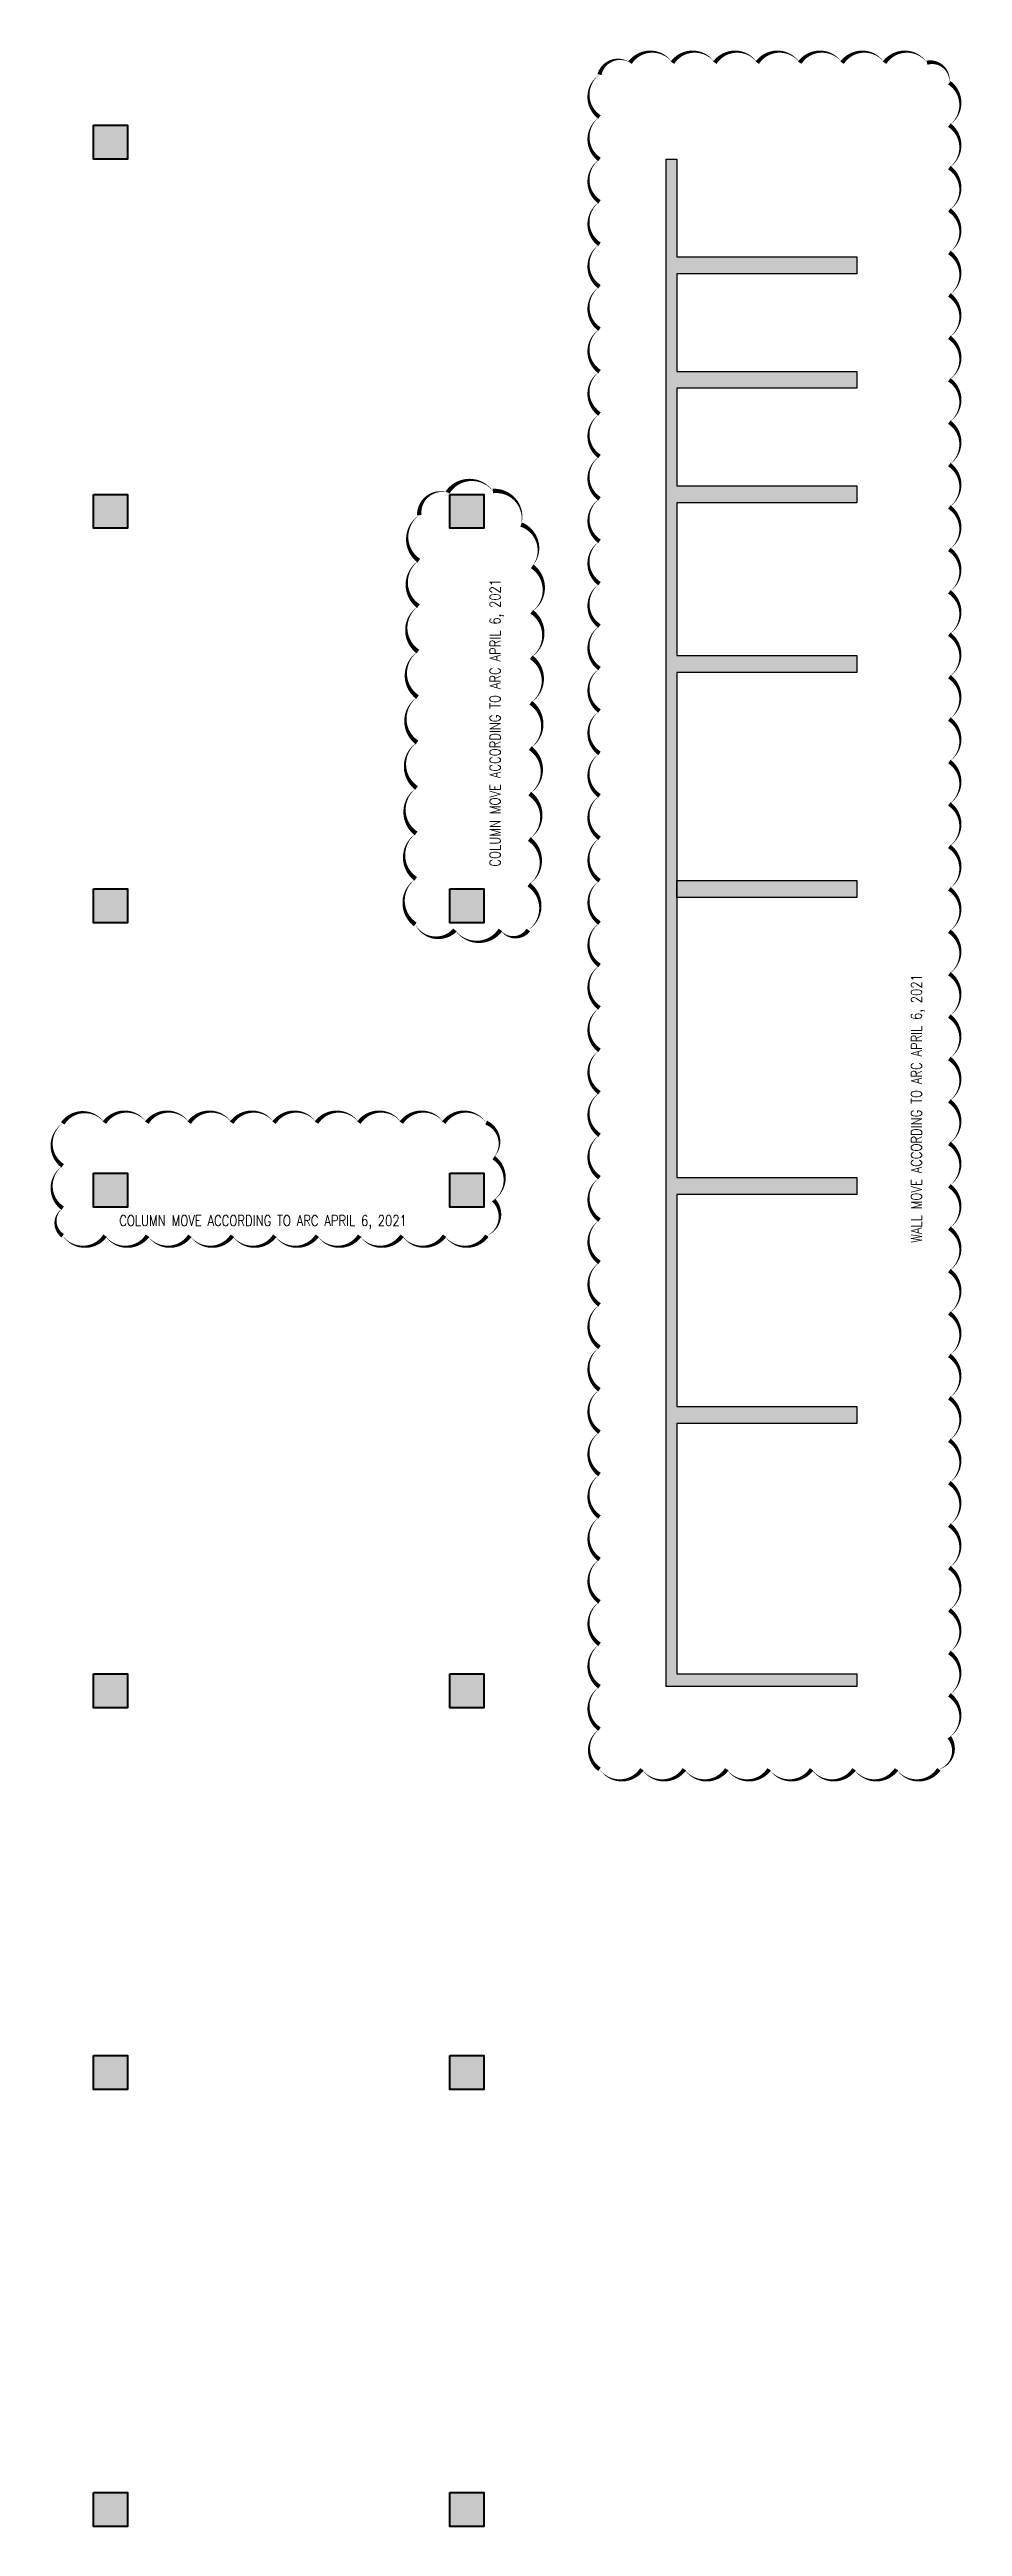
# Model space of a CAD drawing. Header units: millimetres. Extents: x -1592 to 219487, y -1099 to 92369.
# Drawn here: x 197966 to 219487, y 8500 to 66885 of the extents above; entities that cross this region are included whole.
import ezdxf

# ---------------------------------------------------------------- set-up
doc = ezdxf.new("R2010")
doc.units = ezdxf.units.MM
doc.layers.get('Defpoints').update_dxf_attribs({"color": 151, "lineweight": 9})
for name, color, linetype, lineweight in [('NDC_S-COLUMN', 4, 'Continuous', 40), ('NDC_S_HATCH COLUMN AND WALL', 251, 'Continuous', 13), ('POD_Core wall_5(B3-B1)$0$NDC_S_HATCH COLUMN AND WALL', 251, 'Continuous', 13), ('POD_Core wall_5(B3-B1)$0$NDC_S_WALL', 6, 'Continuous', 25)]:
    doc.layers.add(name, color=color, linetype=linetype, lineweight=lineweight)
doc.layers.add('NDC_S-REVC 210406', color=240, linetype='Continuous', lineweight=50, plot=False)
doc.styles.add('Ramp wall 4(B3-B1)$0$NDC_BAR 2', font='romans.shx', dxfattribs={"width": 0.8})

msp = doc.modelspace()

# ---------------------------------------------------------------- texts
at = {"layer": 'NDC_S-REVC 210406', "style": 'Ramp wall 4(B3-B1)$0$NDC_BAR 2', "width": 0.8}
for s, p in [('COLUMN MOVE ACCORDING TO ARC APRIL 6, 2021', (208594, 47627)), ('WALL MOVE ACCORDING TO ARC APRIL 6, 2021', (218526, 38758))]:
    msp.add_text(s, height=250, rotation=90, dxfattribs=at).set_placement(p)
msp.add_text('COLUMN MOVE ACCORDING TO ARC APRIL 6, 2021', height=250, dxfattribs=at).set_placement((199609, 39156))

# ---------------------------------------------------------------- blocks, each defined once
blk = doc.blocks.new('cot')
at = {"layer": 'NDC_S_HATCH COLUMN AND WALL', "ltscale": 0.005}
h = blk.add_hatch(color=256, dxfattribs=at)
h.dxf.hatch_style = 1
h.paths.add_polyline_path([(-0.5, 0.5), (0.5, 0.5), (0.5, -0.5), (-0.5, -0.5)])
at = {"layer": 'NDC_S-COLUMN', "ltscale": 0.005}
blk.add_lwpolyline([(-0.5, 0.5), (0.5, 0.5), (0.5, -0.5), (-0.5, -0.5)], close=True, dxfattribs=at)

# ---------------------------------------------------------------- hatches: boundary and pattern name
at = {"layer": 'POD_Core wall_5(B3-B1)$0$NDC_S_HATCH COLUMN AND WALL'}
h = msp.add_hatch(color=256, dxfattribs=at)
h.dxf.hatch_style = 1
h.paths.add_polyline_path([(212750, 64300), (212500, 64300), (212500, 28300), (217000, 28300), (217000, 28600), (212750, 28600), (212750, 34500), (217000, 34500), (217000, 34900), (212750, 34900), (212750, 39900), (217000, 39900), (217000, 40300), (212750, 40300), (212750, 46900), (217000, 46900), (217000, 47300), (212750, 47300), (212750, 52200), (217000, 52200), (217000, 52600), (212750, 52600), (212750, 56200), (217000, 56200), (217000, 56600), (212750, 56600), (212750, 58900), (217000, 58900), (217000, 59300), (212750, 59300), (212750, 61600), (217000, 61600), (217000, 62000), (212750, 62000)])

# ---------------------------------------------------------------- linework, layer by layer
at = {"layer": 'Defpoints', "ltscale": 200}
msp.add_lwpolyline([(207400, 56399), (208200, 56403), (208200, 55601), (207400, 55597)], close=True, dxfattribs=at)
at = {"layer": 'NDC_S-REVC 210406'}
for points in [[(210931, 26347, 0, 100, 0.520567), (211931, 26347, 0, 100, 0.520567), (212931, 26347, 0, 100, 0.520567), (213931, 26347, 0, 100, 0.520567), (214931, 26347, 0, 100, 0.520567), (215931, 26347, 0, 100, 0.520567), (216931, 26347, 0, 100, 0.520567), (217931, 26347, 0, 100, 0.520567), (218931, 26347, 0, 100, 0.520567), (219177, 27102, 0, 100, 0.520567), (219177, 28102, 0, 100, 0.520567), (219177, 29102, 0, 100, 0.520567), (219177, 30102, 0, 100, 0.520567), (219177, 31102, 0, 100, 0.520567), (219177, 32102, 0, 100, 0.520567), (219177, 33102, 0, 100, 0.520567), (219177, 34102, 0, 100, 0.520567), (219177, 35102, 0, 100, 0.520567), (219177, 36102, 0, 100, 0.520567), (219177, 37102, 0, 100, 0.520567), (219177, 38102, 0, 100, 0.520567), (219177, 39102, 0, 100, 0.520567), (219177, 40102, 0, 100, 0.520567), (219177, 41102, 0, 100, 0.520567), (219177, 42102, 0, 100, 0.520567), (219177, 43102, 0, 100, 0.520567), (219177, 44102, 0, 100, 0.520567), (219177, 45102, 0, 100, 0.520567), (219177, 46102, 0, 100, 0.520567), (219177, 47102, 0, 100, 0.520567), (219177, 48102, 0, 100, 0.520567), (219177, 49102, 0, 100, 0.520567), (219177, 50102, 0, 100, 0.520567), (219177, 51102, 0, 100, 0.520567), (219177, 52102, 0, 100, 0.520567), (219177, 53102, 0, 100, 0.520567), (219177, 54102, 0, 100, 0.520567), (219177, 55102, 0, 100, 0.520567), (219177, 56102, 0, 100, 0.520567), (219177, 57102, 0, 100, 0.520567), (219177, 58102, 0, 100, 0.520567), (219177, 59102, 0, 100, 0.520567), (219177, 60102, 0, 100, 0.520567), (219177, 61102, 0, 100, 0.520567), (219177, 62102, 0, 100, 0.520567), (219177, 63102, 0, 100, 0.520567), (219177, 64102, 0, 100, 0.520567), (219177, 65102, 0, 100, 0.520567), (219177, 66102, 0, 100, 0.520567), (218650, 66575, 0, 100, 0.520567), (217650, 66575, 0, 100, 0.520567), (216650, 66575, 0, 100, 0.520567), (215650, 66575, 0, 100, 0.520567), (214650, 66575, 0, 100, 0.520567), (213650, 66575, 0, 100, 0.520567), (212650, 66575, 0, 100, 0.520567), (211650, 66575, 0, 100, 0.520567), (210931, 66294, 0, 100, 0.520567), (210931, 65294, 0, 100, 0.520567), (210931, 64294, 0, 100, 0.520567), (210931, 63294, 0, 100, 0.520567), (210931, 62294, 0, 100, 0.520567), (210931, 61294, 0, 100, 0.520567), (210931, 60294, 0, 100, 0.520567), (210931, 59294, 0, 100, 0.520567), (210931, 58294, 0, 100, 0.520567), (210931, 57294, 0, 100, 0.520567), (210931, 56294, 0, 100, 0.520567), (210931, 55294, 0, 100, 0.520567), (210931, 54294, 0, 100, 0.520567), (210931, 53294, 0, 100, 0.520567), (210931, 52294, 0, 100, 0.520567), (210931, 51294, 0, 100, 0.520567), (210931, 50294, 0, 100, 0.520567), (210931, 49294, 0, 100, 0.520567), (210931, 48294, 0, 100, 0.520567), (210931, 47294, 0, 100, 0.520567), (210931, 46294, 0, 100, 0.520567), (210931, 45294, 0, 100, 0.520567), (210931, 44294, 0, 100, 0.520567), (210931, 43294, 0, 100, 0.520567), (210931, 42294, 0, 100, 0.520567), (210931, 41294, 0, 100, 0.520567), (210931, 40294, 0, 100, 0.520567), (210931, 39294, 0, 100, 0.520567), (210931, 38294, 0, 100, 0.520567), (210931, 37294, 0, 100, 0.520567), (210931, 36294, 0, 100, 0.520567), (210931, 35294, 0, 100, 0.520567), (210931, 34294, 0, 100, 0.520567), (210931, 33294, 0, 100, 0.520567), (210931, 32294, 0, 100, 0.520567), (210931, 31294, 0, 100, 0.520567), (210931, 30294, 0, 100, 0.520567), (210931, 29294, 0, 100, 0.520567), (210931, 28294, 0, 100, 0.520567), (210931, 27294, 0, 100, 0.520567)], [(209251, 46131, 0, 107, 0.520567), (209263, 47202, 0, 107, 0.520567), (209274, 48274, 0, 107, 0.520567), (209286, 49345, 0, 107, 0.520567), (209298, 50417, 0, 107, 0.520567), (209309, 51488, 0, 107, 0.520567), (209321, 52560, 0, 107, 0.520567), (209333, 53632, 0, 107, 0.520567), (209344, 54703, 0, 107, 0.520567), (209084, 55688, 0, 107, 0.520567), (208416, 56479, 0, 107, 0.520567), (207348, 56445, 0, 107, 0.520567), (206682, 55909, 0, 107, 0.520567), (206671, 54837, 0, 107, 0.520567), (206661, 53765, 0, 107, 0.520567), (206650, 52694, 0, 107, 0.520567), (206640, 51622, 0, 107, 0.520567), (206629, 50551, 0, 107, 0.520567), (206619, 49479, 0, 107, 0.520567), (206608, 48407, 0, 107, 0.520567), (206598, 47336, 0, 107, 0.520567), (206587, 46264, 0, 107, 0.520567), (207524, 46131, 0, 107, 0.520567), (208595, 46131, 0, 107, 0.520567)], [(198276, 38925, 0, 100, 0.520567), (199276, 38925, 0, 100, 0.520567), (200276, 38925, 0, 100, 0.520567), (201276, 38925, 0, 100, 0.520567), (202276, 38925, 0, 100, 0.520567), (203276, 38925, 0, 100, 0.520567), (204276, 38925, 0, 100, 0.520567), (205276, 38925, 0, 100, 0.520567), (206276, 38925, 0, 100, 0.520567), (207276, 38925, 0, 100, 0.520567), (208276, 38925, 0, 100, 0.520567), (208435, 39766, 0, 100, 0.520567), (208435, 40766, 0, 100, 0.520567), (208259, 41590, 0, 100, 0.520567), (207259, 41590, 0, 100, 0.520567), (206259, 41590, 0, 100, 0.520567), (205259, 41590, 0, 100, 0.520567), (204259, 41590, 0, 100, 0.520567), (203259, 41590, 0, 100, 0.520567), (202259, 41590, 0, 100, 0.520567), (201259, 41590, 0, 100, 0.520567), (200259, 41590, 0, 100, 0.520567), (199259, 41590, 0, 100, 0.520567), (198276, 41573, 0, 100, 0.520567), (198276, 40573, 0, 100, 0.520567), (198276, 39573, 0, 100, 0.520567)]]:
    msp.add_lwpolyline(points, format="xyseb", close=True, dxfattribs=at)
at = {"layer": 'POD_Core wall_5(B3-B1)$0$NDC_S_WALL'}
for points in [[(217000, 28300), (212500, 28300), (212500, 64300), (212750, 64300), (212750, 62000), (217000, 62000), (217000, 61600), (212750, 61600), (212750, 59300), (217000, 59300), (217000, 58900), (212750, 58900), (212750, 56600), (217000, 56600), (217000, 56200), (212750, 56200), (212750, 52600), (217000, 52600), (217000, 52200), (212750, 52200), (212750, 40300), (217000, 40300), (217000, 39900), (212750, 39900), (212750, 34900), (217000, 34900), (217000, 34500), (212750, 34500), (212750, 28600), (217000, 28600)], [(212750, 47300), (217000, 47300), (217000, 46900), (212750, 46900)]]:
    msp.add_lwpolyline(points, close=True, dxfattribs=at)

# ---------------------------------------------------------------- block references
at = {"layer": 'NDC_S_HATCH COLUMN AND WALL', "ltscale": 200, "xscale": 800, "yscale": 800}
for p in [(199400, 64700), (199400, 56000), (207800, 56000), (199400, 46700), (207800, 46700), (199400, 40000), (207800, 40000), (199400, 28200), (207800, 28200), (199400, 19200), (207800, 19200), (199400, 8900), (207800, 8900)]:
    msp.add_blockref('cot', p, dxfattribs=at)

msp.set_redraw_order([(e.dxf.handle, doc.entitydb.next_handle()) for e in msp.query("TEXT MTEXT ATTDEF DIMENSION ARC_DIMENSION")])  # texts and dimensions are drawn at this point

doc.saveas('drawing.dxf')
